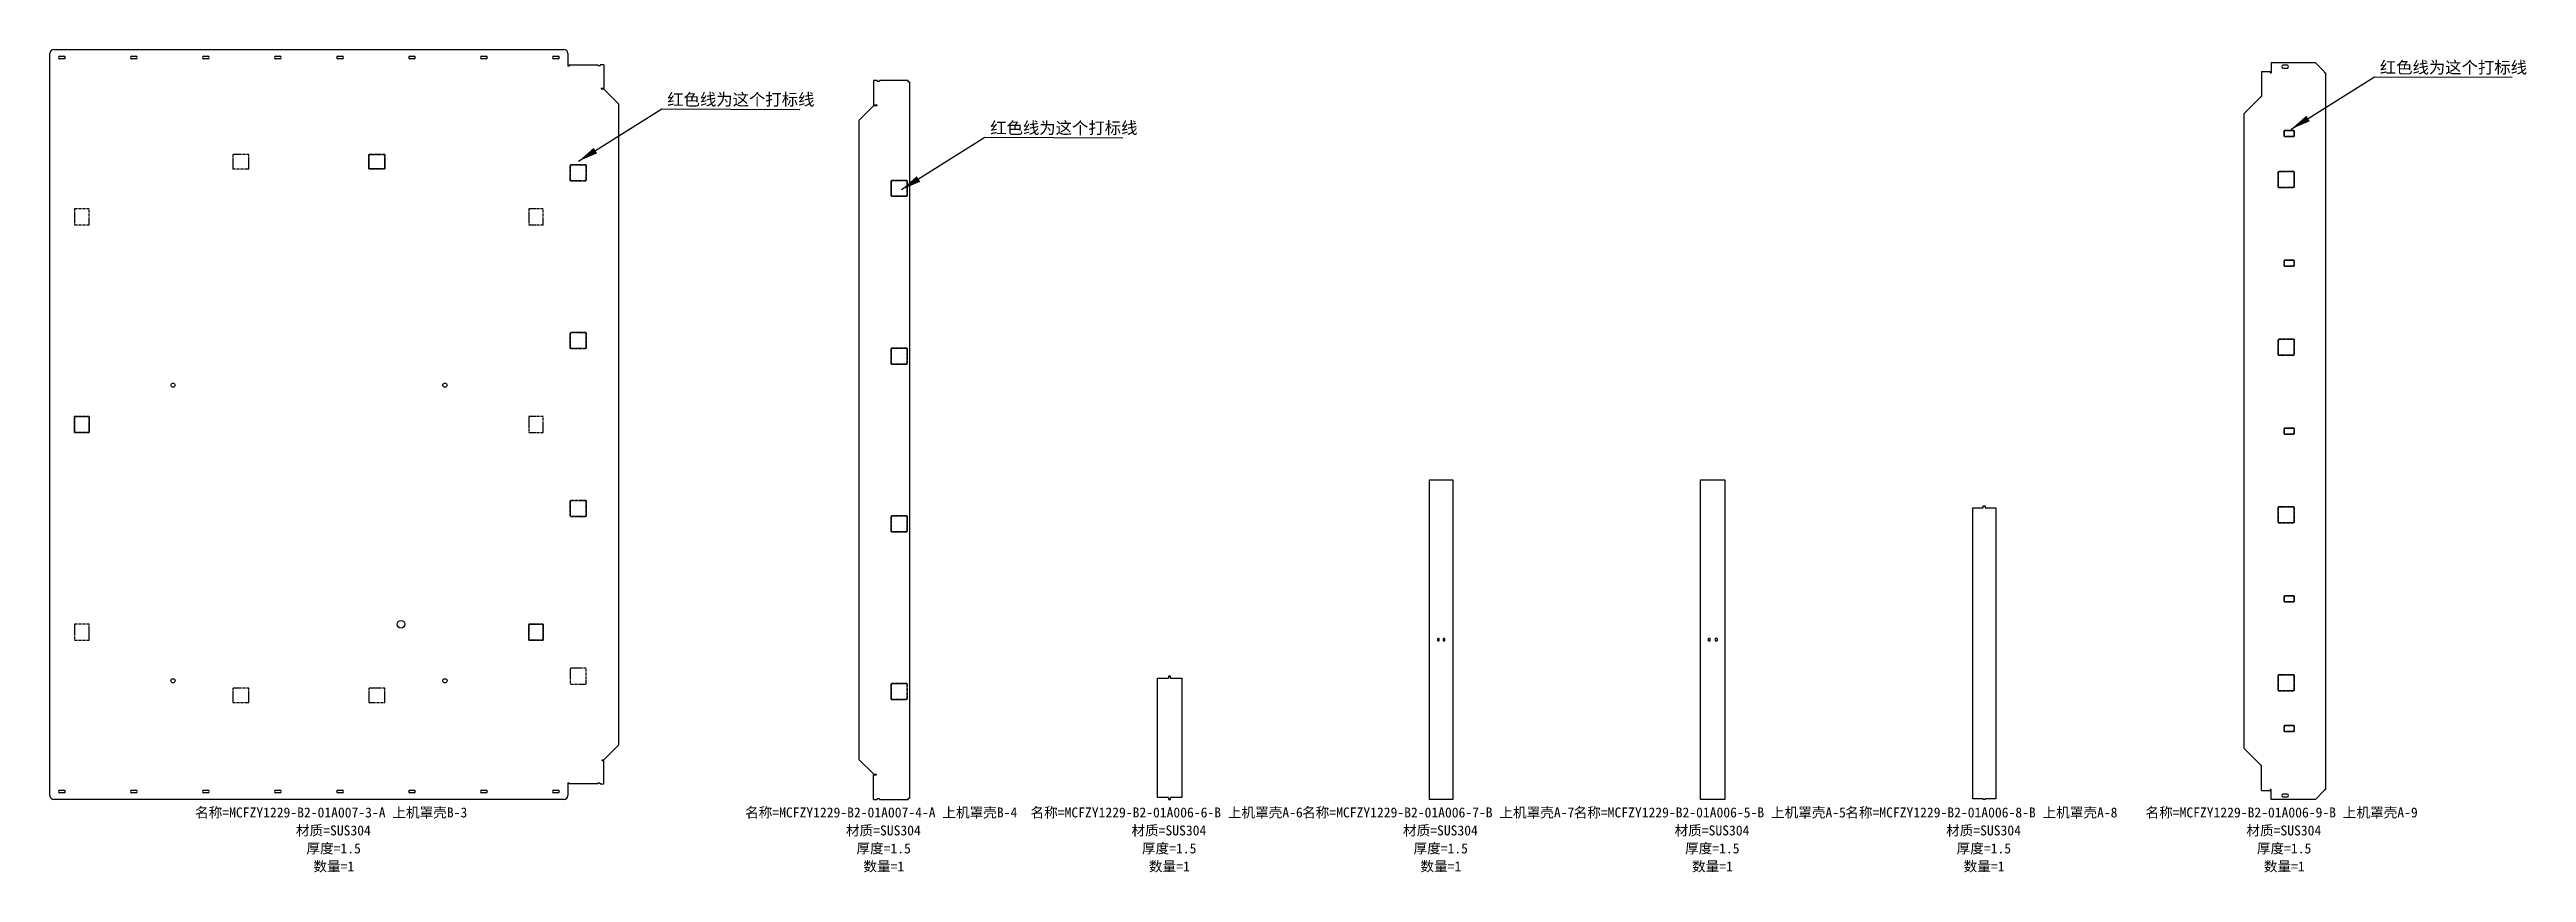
# Model space of a CAD drawing. Header units: millimetres. Extents: x -311 to 13188, y -8183 to -3903.
# Drawn here: x 1321 to 7516, y -8183 to -6122 of the extents above; entities that cross this region are included whole.
import ezdxf

# ---------------------------------------------------------------- set-up
doc = ezdxf.new("R2010")
doc.units = ezdxf.units.MM
doc.linetypes.add('CENTER', pattern=[10.16, 6.35, -1.27, 1.27, -1.27])
doc.layers.add('防拉孔线', color=30, linetype='Continuous')
doc.layers.add('零件信息', color=131, linetype='Continuous')
doc.styles.add('SLDTEXTSTYLE0', font='Gothic.ttf')
doc.styles.add('SLDTEXTSTYLE1', font='', dxfattribs={"bigfont": 'bigfont'})
doc.styles.get("Standard").update_dxf_attribs({"font": ''})
doc.styles.get('SLDTEXTSTYLE1').set_extended_font_data('宋体')
doc.styles.get('Standard').set_extended_font_data('宋体')
doc.dimstyles.new('ISO-25', dxfattribs={"dimtxt": 2.5, "dimasz": 2.5, "dimexe": 1.25, "dimexo": 0.625, "dimtad": 1, "dimtxsty": 'SLDTEXTSTYLE0', "dimcen": 2.5, "dimadec": 0, "dimazin": 0, "dimtfac": 1, "dimtmove": 0, "dimatfit": 3, "dimfxl": 1, "dimarcsym": 0})

msp = doc.modelspace()

# ---------------------------------------------------------------- texts
at = {"color": 6, "char_height": 30, "attachment_point": 1}
for insert in [(7148.9, -6152.3), (2866.1, -6232.6), (3673.9, -6303.7)]:
    msp.add_mtext_dynamic_manual_height_columns('红色线为这个打标线', width=447.994, gutter_width=125, heights=[0], dxfattribs=dict(at, insert=insert))
at = {"layer": '零件信息', "char_height": 25, "attachment_point": 2, "style": 'SLDTEXTSTYLE1'}
for s, insert in [('名称=MCFZY1229-B2-01A007-3-A 上机罩壳B-3', (2025.8, -8020)), ('名称=MCFZY1229-B2-01A007-4-A 上机罩壳B-4', (3401.2, -8020)), ('名称=MCFZY1229-B2-01A006-6-B 上机罩壳A-6', (4115.1, -8020)), ('名称=MCFZY1229-B2-01A006-7-B 上机罩壳A-7', (4794.2, -8020)), ('名称=MCFZY1229-B2-01A006-5-B 上机罩壳A-5', (5473.3, -8020)), ('名称=MCFZY1229-B2-01A006-8-B 上机罩壳A-8', (6152.5, -8020)), ('名称=MCFZY1229-B2-01A006-9-B 上机罩壳A-9', (6903.4, -8020)), ('材质=SUS304', (2031.3, -8065)), ('厚度=1.5', (2032, -8110)), ('材质=SUS304', (3406.7, -8065)), ('厚度=1.5', (3407.4, -8110)), ('材质=SUS304', (4120.6, -8065)), ('厚度=1.5', (4121.4, -8110)), ('材质=SUS304', (4799.7, -8065)), ('厚度=1.5', (4800.5, -8110)), ('材质=SUS304', (5478.8, -8065)), ('厚度=1.5', (5479.6, -8110)), ('材质=SUS304', (6157.9, -8065)), ('厚度=1.5', (6158.7, -8110)), ('材质=SUS304', (6908.9, -8065)), ('厚度=1.5', (6909.6, -8110)), ('数量=1', (2032.5, -8155)), ('数量=1', (3407.9, -8155)), ('数量=1', (4121.8, -8155)), ('数量=1', (4800.9, -8155)), ('数量=1', (5480, -8155)), ('数量=1', (6159.2, -8155)), ('数量=1', (6910.1, -8155))]:
    msp.add_mtext(s, dxfattribs=dict(at, insert=insert))

# ---------------------------------------------------------------- linework, layer by layer
at = {"color": 7, "linetype": 'Continuous', "lineweight": 25}
for p, q in [((1332.5, -6122.4), (2607.9, -6122.4)), ((1321.5, -6164.2), (1321.5, -7958.2)), ((1322.5, -6164.2), (1321.5, -6164.2)), ((1322.5, -6164.2), (1322.5, -6132.4)), ((1347.5, -6138.9), (1357.5, -6138.9)), ((1357.5, -6145.9), (1347.5, -6145.9)), ((1527.5, -6138.9), (1537.5, -6138.9)), ((1537.5, -6145.9), (1527.5, -6145.9)), ((1707.5, -6138.9), (1717.5, -6138.9)), ((1717.5, -6145.9), (1707.5, -6145.9)), ((1887.5, -6138.9), (1897.5, -6138.9)), ((1897.5, -6145.9), (1887.5, -6145.9)), ((2042.9, -6138.9), (2052.9, -6138.9)), ((2052.9, -6145.9), (2042.9, -6145.9)), ((2222.9, -6138.9), (2232.9, -6138.9)), ((2232.9, -6145.9), (2222.9, -6145.9)), ((2402.9, -6138.9), (2412.9, -6138.9)), ((2412.9, -6145.9), (2402.9, -6145.9)), ((2582.9, -6138.9), (2592.9, -6138.9)), ((2592.9, -6145.9), (2582.9, -6145.9)), ((2617.9, -6132.4), (2617.9, -6164.2)), ((2621.3, -6164.2), (2617.9, -6164.2)), ((2621.3, -6161.2), (2621.3, -6164.2)), ((2621.3, -6161.2), (2692.9, -6161.2)), ((2692.9, -6161.2), (2692.9, -6162.9)), ((2692.9, -6162.9), (2698.3, -6162.9)), ((2698.3, -6161.2), (2698.3, -6162.9)), ((2707.6, -6161.2), (2698.3, -6161.2)), ((2707.6, -6161.2), (2707.6, -6220.2)), ((6853.5, -6177.7), (6853.5, -6240.1)), ((6853.5, -6177.7), (6875, -6177.7)), ((6875, -6177.7), (6875, -6180.7)), ((6875, -6180.7), (6877.3, -6180.7)), ((6877.3, -6155.4), (6877.3, -6180.7)), ((6988.4, -6155.4), (6877.3, -6155.4)), ((6917.3, -6161.9), (6907.3, -6161.9)), ((6907.3, -6168.9), (6917.3, -6168.9)), ((6988.4, -6155.4), (7009.8, -6177.9)), ((7009.8, -6177.9), (7010.4, -6180.2)), ((7010.4, -6180.2), (7010.4, -6180.7)), ((7010.4, -6180.7), (7012.8, -6180.7)), ((7012.8, -6180.7), (7012.8, -7974.7)), ((2707.6, -6220.2), (2701, -6220.2)), ((2701, -6220.2), (2701, -6221.2)), ((2701, -6221.2), (2707.1, -6221.2)), ((2707.1, -6221.2), (2707.4, -6221.7)), ((2744.9, -6259.2), (2707.4, -6221.7)), ((3382.3, -6200), (3382.3, -6261.5)), ((3391.6, -6200), (3382.3, -6200)), ((3391.6, -6200), (3391.6, -6201.7)), ((3391.6, -6201.7), (3397, -6201.7)), ((3397, -6200), (3397, -6201.7)), ((3468.6, -6200), (3397, -6200)), ((3468.6, -6203), (3468.6, -6200)), ((3468.6, -6203), (3472.1, -6203)), ((3472.1, -6203), (3472.1, -7997)), ((6808.7, -6283.5), (6851.2, -6241)), ((6851.2, -6241), (6851.7, -6240.1)), ((6851.7, -6240.1), (6853.5, -6240.1)), ((2744.9, -7863.2), (2744.9, -6259.2)), ((3382.5, -6263), (3345, -6300.5)), ((3345, -6300.5), (3345, -7899.5)), ((3391, -6261.5), (3382.3, -6261.5)), ((3383.2, -6262.5), (3391, -6262.5)), ((3391, -6262.5), (3391, -6261.5)), ((6808.7, -6283.5), (6808.7, -7871.9)), ((4772.8, -8000), (4772.8, -7200)), ((4772.8, -7200), (4830.4, -7200)), ((4830.4, -7200), (4830.4, -8000)), ((5450.4, -7200), (5511, -7200)), ((5450.4, -8000), (5450.4, -7200)), ((5511, -7200), (5511, -8000)), ((6131, -7998.5), (6131, -7270)), ((6131, -7270), (6157.3, -7270)), ((6157.3, -7270), (6157.3, -7265)), ((6157.3, -7265), (6162.3, -7265)), ((6162.3, -7265), (6162.3, -7270)), ((6162.3, -7270), (6188.6, -7270)), ((6188.6, -7270), (6188.6, -7998.5)), ((4793.2, -7602.7), (4793.2, -7597.3)), ((4796.6, -7597.3), (4793.2, -7597.3)), ((4793.2, -7602.7), (4796.6, -7602.7)), ((4796.6, -7602.7), (4796.6, -7597.3)), ((4810.1, -7597.3), (4806.6, -7597.3)), ((4806.6, -7597.3), (4806.6, -7602.7)), ((4806.6, -7602.7), (4810.1, -7602.7)), ((4810.1, -7597.3), (4810.1, -7602.7)), ((5474.2, -7597.3), (5469.9, -7597.3)), ((5469.9, -7602.7), (5469.9, -7597.3)), ((5469.9, -7602.7), (5474.2, -7602.7)), ((5474.2, -7602.7), (5474.2, -7597.3)), ((5487.2, -7597.3), (5487.2, -7602.7)), ((5491.5, -7597.3), (5487.2, -7597.3)), ((5487.2, -7602.7), (5491.5, -7602.7)), ((5491.5, -7597.3), (5491.5, -7602.7)), ((4092.2, -7995), (4092.2, -7696.5)), ((4092.2, -7696.5), (4120, -7696.5)), ((4120, -7691.5), (4120, -7696.5)), ((4125, -7691.5), (4120, -7691.5)), ((4125, -7696.5), (4125, -7691.5)), ((4125, -7696.5), (4152.8, -7696.5)), ((4152.8, -7696.5), (4152.8, -7995)), ((2707.4, -7900.7), (2744.9, -7863.2)), ((2707.1, -7901.2), (2702.9, -7901.2)), ((2702.9, -7901.2), (2702.9, -7902.2)), ((2702.9, -7902.2), (2707.6, -7902.2)), ((2707.4, -7900.7), (2707.1, -7901.2)), ((2707.6, -7961.2), (2707.6, -7902.2)), ((3345, -7899.5), (3382.5, -7937)), ((6851.2, -7914.4), (6808.7, -7871.9)), ((6851.7, -7915.3), (6851.2, -7914.4)), ((6853.5, -7915.3), (6851.7, -7915.3)), ((6853.5, -7977.7), (6853.5, -7915.3)), ((1321.5, -7958.2), (1322.5, -7958.2)), ((1322.5, -7990), (1322.5, -7958.2)), ((1347.5, -7976.5), (1357.5, -7976.5)), ((1357.5, -7983.5), (1347.5, -7983.5)), ((1527.5, -7976.5), (1537.5, -7976.5)), ((1537.5, -7983.5), (1527.5, -7983.5)), ((1707.5, -7976.5), (1717.5, -7976.5)), ((1717.5, -7983.5), (1707.5, -7983.5)), ((1887.5, -7976.5), (1897.5, -7976.5)), ((1897.5, -7983.5), (1887.5, -7983.5)), ((2042.9, -7976.5), (2052.9, -7976.5)), ((2052.9, -7983.5), (2042.9, -7983.5)), ((2222.9, -7976.5), (2232.9, -7976.5)), ((2232.9, -7983.5), (2222.9, -7983.5)), ((2402.9, -7976.5), (2412.9, -7976.5)), ((2412.9, -7983.5), (2402.9, -7983.5)), ((2582.9, -7976.5), (2592.9, -7976.5)), ((2592.9, -7983.5), (2582.9, -7983.5)), ((2617.9, -7958.2), (2621.3, -7958.2)), ((2617.9, -7958.2), (2617.9, -7990)), ((2621.3, -7961.2), (2621.3, -7958.2)), ((2692.9, -7961.2), (2621.3, -7961.2)), ((2698.3, -7959.5), (2692.9, -7959.5)), ((2692.9, -7961.2), (2692.9, -7959.5)), ((2698.3, -7961.2), (2698.3, -7959.5)), ((2698.3, -7961.2), (2707.6, -7961.2)), ((3382.3, -8000), (3382.3, -7938.7)), ((3382.3, -7938.7), (3389.9, -7938.7)), ((3389.9, -7937.5), (3383.2, -7937.5)), ((3389.9, -7938.7), (3389.9, -7937.5)), ((6853.5, -7977.7), (6875, -7977.7)), ((6877.3, -7974.7), (6875, -7974.7)), ((6875, -7974.7), (6875, -7977.7)), ((6877.3, -8000), (6877.3, -7974.7)), ((6917.3, -7986.5), (6907.3, -7986.5)), ((7009.8, -7977.5), (6988.4, -8000)), ((7010.4, -7975.2), (7009.8, -7977.5)), ((7010.4, -7974.7), (7012.8, -7974.7)), ((7010.4, -7974.7), (7010.4, -7975.2)), ((2607.9, -8000), (1332.5, -8000)), ((3382.3, -8000), (3391.6, -8000)), ((3397, -7998.3), (3391.6, -7998.3)), ((3391.6, -8000), (3391.6, -7998.3)), ((3397, -8000), (3397, -7998.3)), ((3397, -8000), (3468.6, -8000)), ((3468.6, -7997), (3472.1, -7997)), ((3468.6, -7997), (3468.6, -8000)), ((4120, -7995), (4092.2, -7995)), ((4120, -7995), (4120, -8000)), ((4120, -8000), (4125, -8000)), ((4152.8, -7995), (4125, -7995)), ((4125, -8000), (4125, -7995)), ((4830.4, -8000), (4772.8, -8000)), ((5511, -8000), (5450.4, -8000)), ((6157.3, -7998.5), (6131, -7998.5)), ((6157.3, -8000), (6157.3, -7998.5)), ((6162.3, -8000), (6157.3, -8000)), ((6162.3, -7998.5), (6162.3, -8000)), ((6188.6, -7998.5), (6162.3, -7998.5)), ((6988.4, -8000), (6877.3, -8000)), ((6907.3, -7993.5), (6917.3, -7993.5))]:
    msp.add_line(p, q, dxfattribs=at)
at = {"color": 1, "linetype": 'CENTER', "lineweight": 25}
for p, q in [((6909.8, -6326.2), (6910.8, -6325.2)), ((6910.8, -6325.2), (6909.8, -6326.2)), ((6909.8, -6339.2), (6909.8, -6326.2)), ((6909.8, -6326.2), (6909.8, -6339.2)), ((6910.8, -6340.2), (6909.8, -6339.2)), ((6909.8, -6339.2), (6909.8, -6339.2)), ((6909.8, -6339.2), (6909.8, -6339.2)), ((6909.8, -6339.2), (6909.8, -6339.2)), ((6909.8, -6339.2), (6909.8, -6339.2)), ((6909.8, -6339.2), (6910.8, -6340.2)), ((6910.8, -6325.2), (6922.3, -6325.2)), ((6922.3, -6325.2), (6910.8, -6325.2)), ((6933.8, -6340.2), (6910.8, -6340.2)), ((6910.8, -6340.2), (6933.8, -6340.2)), ((6922.3, -6325.2), (6922.3, -6325.2)), ((6933.8, -6325.2), (6923.3, -6325.2)), ((6923.3, -6325.2), (6923.3, -6325.2)), ((6923.3, -6325.2), (6933.8, -6325.2)), ((6934.8, -6326.2), (6933.8, -6325.2)), ((6933.8, -6325.2), (6934.8, -6326.2)), ((6934.8, -6339.2), (6933.8, -6340.2)), ((6933.8, -6340.2), (6934.8, -6339.2)), ((6934.8, -6326.2), (6934.8, -6339.2)), ((6934.8, -6339.2), (6934.8, -6326.2)), ((1780.2, -6385.2), (1780.2, -6421.2)), ((1820.2, -6385.2), (1780.2, -6385.2)), ((1820.2, -6385.2), (1780.2, -6385.2)), ((1780.2, -6385.2), (1780.2, -6421.2)), ((1780.2, -6421.2), (1820.2, -6421.2)), ((1780.2, -6421.2), (1820.2, -6421.2)), ((1820.2, -6421.2), (1820.2, -6385.2)), ((1820.2, -6421.2), (1820.2, -6385.2)), ((2120.2, -6421.2), (2120.2, -6385.2)), ((2120.2, -6385.2), (2140.2, -6385.2)), ((2140.2, -6385.2), (2120.2, -6385.2)), ((2120.2, -6385.2), (2120.2, -6421.2)), ((2160.2, -6421.2), (2120.2, -6421.2)), ((2120.2, -6421.2), (2160.2, -6421.2)), ((2140.2, -6385.2), (2140.2, -6385.2)), ((2141.2, -6385.2), (2141.2, -6385.2)), ((2141.2, -6385.2), (2160.2, -6385.2)), ((2160.2, -6385.2), (2141.2, -6385.2)), ((2160.2, -6385.2), (2160.2, -6421.2)), ((2160.2, -6421.2), (2160.2, -6385.2)), ((2623.8, -6412.2), (2624.8, -6411.2)), ((2624.8, -6411.2), (2623.8, -6412.2)), ((2623.8, -6450.2), (2623.8, -6412.2)), ((2623.8, -6412.2), (2623.8, -6450.2)), ((2624.8, -6411.2), (2662.8, -6411.2)), ((2662.8, -6411.2), (2624.8, -6411.2)), ((2662.8, -6411.2), (2663.8, -6412.2)), ((2663.8, -6412.2), (2662.8, -6411.2)), ((2663.8, -6412.2), (2663.8, -6450.2)), ((2663.8, -6450.2), (2663.8, -6412.2)), ((6894.8, -6428.7), (6895.8, -6427.7)), ((6895.8, -6427.7), (6894.8, -6428.7)), ((6894.8, -6466.7), (6894.8, -6428.7)), ((6894.8, -6428.7), (6894.8, -6466.7)), ((6895.8, -6427.7), (6933.8, -6427.7)), ((6933.8, -6427.7), (6895.8, -6427.7)), ((6933.8, -6427.7), (6934.8, -6428.7)), ((6934.8, -6428.7), (6933.8, -6427.7)), ((6934.8, -6428.7), (6934.8, -6447.7)), ((6934.8, -6447.7), (6934.8, -6428.7)), ((2623.8, -6450.2), (2623.8, -6450.2)), ((2623.8, -6450.2), (2623.8, -6450.2)), ((2623.8, -6450.2), (2623.8, -6450.2)), ((2623.8, -6450.2), (2624.8, -6451.2)), ((2624.8, -6451.2), (2623.8, -6450.2)), ((2623.8, -6450.2), (2623.8, -6450.2)), ((2624.8, -6451.2), (2642.8, -6451.2)), ((2642.8, -6451.2), (2624.8, -6451.2)), ((2642.8, -6451.2), (2642.8, -6451.2)), ((2662.8, -6451.2), (2643.8, -6451.2)), ((2643.8, -6451.2), (2643.8, -6451.2)), ((2643.8, -6451.2), (2662.8, -6451.2)), ((2663.8, -6450.2), (2662.8, -6451.2)), ((2662.8, -6451.2), (2663.8, -6450.2)), ((3426.1, -6451), (3427.1, -6450)), ((3427.1, -6450), (3426.1, -6451)), ((3426.1, -6489), (3426.1, -6451)), ((3426.1, -6451), (3426.1, -6451)), ((3426.1, -6451), (3426.1, -6451)), ((3426.1, -6451), (3426.1, -6451)), ((3426.1, -6451), (3426.1, -6451)), ((3426.1, -6451), (3426.1, -6489)), ((3426.1, -6489), (3427.1, -6490)), ((3427.1, -6490), (3426.1, -6489)), ((3427.1, -6450), (3465.1, -6450)), ((3465.1, -6450), (3427.1, -6450)), ((3427.1, -6490), (3445.1, -6490)), ((3445.1, -6490), (3427.1, -6490)), ((3445.1, -6490), (3445.1, -6490)), ((3465.1, -6490), (3446.1, -6490)), ((3446.1, -6490), (3446.1, -6490)), ((3446.1, -6490), (3465.1, -6490)), ((3465.1, -6450), (3466.1, -6451)), ((3466.1, -6451), (3465.1, -6450)), ((3466.1, -6489), (3465.1, -6490)), ((3465.1, -6490), (3466.1, -6489)), ((3466.1, -6451), (3466.1, -6489)), ((3466.1, -6489), (3466.1, -6451)), ((6895.8, -6467.7), (6894.8, -6466.7)), ((6894.8, -6466.7), (6894.8, -6466.7)), ((6894.8, -6466.7), (6894.8, -6466.7)), ((6894.8, -6466.7), (6894.8, -6466.7)), ((6894.8, -6466.7), (6894.8, -6466.7)), ((6894.8, -6466.7), (6895.8, -6467.7)), ((6933.8, -6467.7), (6895.8, -6467.7)), ((6895.8, -6467.7), (6933.8, -6467.7)), ((6934.8, -6466.7), (6933.8, -6467.7)), ((6933.8, -6467.7), (6934.8, -6466.7)), ((6934.8, -6447.7), (6934.8, -6447.7)), ((6934.8, -6448.7), (6934.8, -6448.7)), ((6934.8, -6448.7), (6934.8, -6466.7)), ((6934.8, -6466.7), (6934.8, -6448.7)), ((1420.2, -6521.2), (1384.2, -6521.2)), ((1384.2, -6521.2), (1384.2, -6561.2)), ((1420.2, -6521.2), (1384.2, -6521.2)), ((1384.2, -6521.2), (1384.2, -6561.2)), ((1384.2, -6561.2), (1420.2, -6561.2)), ((1384.2, -6561.2), (1420.2, -6561.2)), ((1420.2, -6561.2), (1420.2, -6521.2)), ((1420.2, -6561.2), (1420.2, -6521.2)), ((2520.2, -6521.2), (2520.2, -6561.2)), ((2556.2, -6521.2), (2520.2, -6521.2)), ((2520.2, -6521.2), (2520.2, -6561.2)), ((2556.2, -6521.2), (2520.2, -6521.2)), ((2520.2, -6561.2), (2556.2, -6561.2)), ((2520.2, -6561.2), (2556.2, -6561.2)), ((2556.2, -6561.2), (2556.2, -6521.2)), ((2556.2, -6561.2), (2556.2, -6521.2)), ((6909.8, -6651.2), (6910.8, -6650.2)), ((6910.8, -6650.2), (6909.8, -6651.2)), ((6909.8, -6664.2), (6909.8, -6651.2)), ((6909.8, -6651.2), (6909.8, -6664.2)), ((6910.8, -6665.2), (6909.8, -6664.2)), ((6909.8, -6664.2), (6909.8, -6664.2)), ((6909.8, -6664.2), (6909.8, -6664.2)), ((6909.8, -6664.2), (6909.8, -6664.2)), ((6909.8, -6664.2), (6909.8, -6664.2)), ((6909.8, -6664.2), (6910.8, -6665.2)), ((6910.8, -6650.2), (6922.3, -6650.2)), ((6922.3, -6650.2), (6910.8, -6650.2)), ((6933.8, -6665.2), (6910.8, -6665.2)), ((6910.8, -6665.2), (6933.8, -6665.2)), ((6922.3, -6650.2), (6922.3, -6650.2)), ((6933.8, -6650.2), (6923.3, -6650.2)), ((6923.3, -6650.2), (6923.3, -6650.2)), ((6923.3, -6650.2), (6933.8, -6650.2)), ((6934.8, -6651.2), (6933.8, -6650.2)), ((6933.8, -6650.2), (6934.8, -6651.2)), ((6934.8, -6664.2), (6933.8, -6665.2)), ((6933.8, -6665.2), (6934.8, -6664.2)), ((6934.8, -6651.2), (6934.8, -6664.2)), ((6934.8, -6664.2), (6934.8, -6651.2)), ((2623.8, -6832.2), (2624.8, -6831.2)), ((2624.8, -6831.2), (2623.8, -6832.2)), ((2623.8, -6870.2), (2623.8, -6832.2)), ((2623.8, -6832.2), (2623.8, -6870.2)), ((2623.8, -6870.2), (2623.8, -6870.2)), ((2623.8, -6870.2), (2623.8, -6870.2)), ((2623.8, -6870.2), (2623.8, -6870.2)), ((2623.8, -6870.2), (2624.8, -6871.2)), ((2624.8, -6871.2), (2623.8, -6870.2)), ((2623.8, -6870.2), (2623.8, -6870.2)), ((2624.8, -6831.2), (2662.8, -6831.2)), ((2662.8, -6831.2), (2624.8, -6831.2)), ((2624.8, -6871.2), (2642.8, -6871.2)), ((2642.8, -6871.2), (2624.8, -6871.2)), ((2642.8, -6871.2), (2642.8, -6871.2)), ((2662.8, -6871.2), (2643.8, -6871.2)), ((2643.8, -6871.2), (2643.8, -6871.2)), ((2643.8, -6871.2), (2662.8, -6871.2)), ((2662.8, -6831.2), (2663.8, -6832.2)), ((2663.8, -6832.2), (2662.8, -6831.2)), ((2663.8, -6870.2), (2662.8, -6871.2)), ((2662.8, -6871.2), (2663.8, -6870.2)), ((2663.8, -6832.2), (2663.8, -6870.2)), ((2663.8, -6870.2), (2663.8, -6832.2)), ((3426.1, -6871), (3427.1, -6870)), ((3427.1, -6870), (3426.1, -6871)), ((3426.1, -6909), (3426.1, -6871)), ((3426.1, -6871), (3426.1, -6871)), ((3426.1, -6871), (3426.1, -6871)), ((3426.1, -6871), (3426.1, -6871)), ((3426.1, -6871), (3426.1, -6871)), ((3426.1, -6871), (3426.1, -6909)), ((3427.1, -6870), (3465.1, -6870)), ((3465.1, -6870), (3427.1, -6870)), ((3465.1, -6870), (3466.1, -6871)), ((3466.1, -6871), (3465.1, -6870)), ((3466.1, -6871), (3466.1, -6909)), ((3466.1, -6909), (3466.1, -6871)), ((6895.8, -6847.7), (6894.8, -6848.7)), ((6894.8, -6848.7), (6895.8, -6847.7)), ((6894.8, -6848.7), (6894.8, -6886.7)), ((6894.8, -6886.7), (6894.8, -6848.7)), ((6933.8, -6847.7), (6895.8, -6847.7)), ((6895.8, -6847.7), (6933.8, -6847.7)), ((6934.8, -6848.7), (6933.8, -6847.7)), ((6933.8, -6847.7), (6934.8, -6848.7)), ((6934.8, -6848.7), (6934.8, -6886.7)), ((6934.8, -6886.7), (6934.8, -6848.7)), ((3426.1, -6909), (3427.1, -6910)), ((3427.1, -6910), (3426.1, -6909)), ((3427.1, -6910), (3445.1, -6910)), ((3445.1, -6910), (3427.1, -6910)), ((3445.1, -6910), (3445.1, -6910)), ((3465.1, -6910), (3446.1, -6910)), ((3446.1, -6910), (3446.1, -6910)), ((3446.1, -6910), (3465.1, -6910)), ((3466.1, -6909), (3465.1, -6910)), ((3465.1, -6910), (3466.1, -6909)), ((6894.8, -6886.7), (6894.8, -6886.7)), ((6894.8, -6886.7), (6894.8, -6886.7)), ((6894.8, -6886.7), (6894.8, -6886.7)), ((6894.8, -6886.7), (6894.8, -6886.7)), ((6894.8, -6886.7), (6895.8, -6887.7)), ((6895.8, -6887.7), (6894.8, -6886.7)), ((6895.8, -6887.7), (6913.8, -6887.7)), ((6913.8, -6887.7), (6895.8, -6887.7)), ((6913.8, -6887.7), (6913.8, -6887.7)), ((6933.8, -6887.7), (6914.8, -6887.7)), ((6914.8, -6887.7), (6914.8, -6887.7)), ((6914.8, -6887.7), (6933.8, -6887.7)), ((6934.8, -6886.7), (6933.8, -6887.7)), ((6933.8, -6887.7), (6934.8, -6886.7)), ((1420.2, -7041.2), (1384.2, -7041.2)), ((1384.2, -7041.2), (1384.2, -7060.2)), ((1384.2, -7060.2), (1384.2, -7041.2)), ((1384.2, -7041.2), (1420.2, -7041.2)), ((1384.2, -7060.2), (1384.2, -7060.2)), ((1384.2, -7081.2), (1384.2, -7061.2)), ((1384.2, -7061.2), (1384.2, -7061.2)), ((1384.2, -7061.2), (1384.2, -7081.2)), ((1420.2, -7041.2), (1420.2, -7081.2)), ((1420.2, -7081.2), (1420.2, -7041.2)), ((2520.2, -7041.2), (2520.2, -7081.2)), ((2556.2, -7041.2), (2520.2, -7041.2)), ((2520.2, -7041.2), (2520.2, -7081.2)), ((2556.2, -7041.2), (2520.2, -7041.2)), ((2556.2, -7081.2), (2556.2, -7041.2)), ((2556.2, -7081.2), (2556.2, -7041.2)), ((1420.2, -7081.2), (1384.2, -7081.2)), ((1384.2, -7081.2), (1420.2, -7081.2)), ((2520.2, -7081.2), (2556.2, -7081.2)), ((2520.2, -7081.2), (2556.2, -7081.2)), ((6909.8, -7071.2), (6910.8, -7070.2)), ((6910.8, -7070.2), (6909.8, -7071.2)), ((6909.8, -7084.2), (6909.8, -7071.2)), ((6909.8, -7071.2), (6909.8, -7084.2)), ((6910.8, -7085.2), (6909.8, -7084.2)), ((6909.8, -7084.2), (6909.8, -7084.2)), ((6909.8, -7084.2), (6909.8, -7084.2)), ((6909.8, -7084.2), (6909.8, -7084.2)), ((6909.8, -7084.2), (6909.8, -7084.2)), ((6909.8, -7084.2), (6910.8, -7085.2)), ((6910.8, -7070.2), (6922.3, -7070.2)), ((6922.3, -7070.2), (6910.8, -7070.2)), ((6933.8, -7085.2), (6910.8, -7085.2)), ((6910.8, -7085.2), (6933.8, -7085.2)), ((6922.3, -7070.2), (6922.3, -7070.2)), ((6933.8, -7070.2), (6923.3, -7070.2)), ((6923.3, -7070.2), (6923.3, -7070.2)), ((6923.3, -7070.2), (6933.8, -7070.2)), ((6934.8, -7071.2), (6933.8, -7070.2)), ((6933.8, -7070.2), (6934.8, -7071.2)), ((6934.8, -7084.2), (6933.8, -7085.2)), ((6933.8, -7085.2), (6934.8, -7084.2)), ((6934.8, -7071.2), (6934.8, -7084.2)), ((6934.8, -7084.2), (6934.8, -7071.2)), ((2623.8, -7252.2), (2624.8, -7251.2)), ((2624.8, -7251.2), (2623.8, -7252.2)), ((2623.8, -7290.2), (2623.8, -7252.2)), ((2623.8, -7252.2), (2623.8, -7290.2)), ((2623.8, -7290.2), (2623.8, -7290.2)), ((2623.8, -7290.2), (2623.8, -7290.2)), ((2623.8, -7290.2), (2623.8, -7290.2)), ((2623.8, -7290.2), (2624.8, -7291.2)), ((2624.8, -7291.2), (2623.8, -7290.2)), ((2623.8, -7290.2), (2623.8, -7290.2)), ((2624.8, -7251.2), (2643.8, -7251.2)), ((2643.8, -7251.2), (2624.8, -7251.2)), ((2624.8, -7291.2), (2662.8, -7291.2)), ((2662.8, -7291.2), (2624.8, -7291.2)), ((2643.8, -7251.2), (2643.8, -7251.2)), ((2662.8, -7251.2), (2644.8, -7251.2)), ((2644.8, -7251.2), (2644.8, -7251.2)), ((2644.8, -7251.2), (2662.8, -7251.2)), ((2663.8, -7252.2), (2662.8, -7251.2)), ((2662.8, -7251.2), (2663.8, -7252.2)), ((2662.8, -7291.2), (2663.8, -7290.2)), ((2663.8, -7290.2), (2662.8, -7291.2)), ((2663.8, -7290.2), (2663.8, -7252.2)), ((2663.8, -7252.2), (2663.8, -7290.2)), ((3426.1, -7291), (3427.1, -7290)), ((3427.1, -7290), (3426.1, -7291)), ((3426.1, -7329), (3426.1, -7291)), ((3426.1, -7291), (3426.1, -7291)), ((3426.1, -7291), (3426.1, -7291)), ((3426.1, -7291), (3426.1, -7291)), ((3426.1, -7291), (3426.1, -7291)), ((3426.1, -7291), (3426.1, -7329)), ((3427.1, -7290), (3465.1, -7290)), ((3465.1, -7290), (3427.1, -7290)), ((3465.1, -7290), (3466.1, -7291)), ((3466.1, -7291), (3465.1, -7290)), ((3466.1, -7291), (3466.1, -7329)), ((3466.1, -7329), (3466.1, -7291)), ((6894.8, -7268.7), (6895.8, -7267.7)), ((6895.8, -7267.7), (6894.8, -7268.7)), ((6894.8, -7306.7), (6894.8, -7268.7)), ((6894.8, -7268.7), (6894.8, -7306.7)), ((6895.8, -7307.7), (6894.8, -7306.7)), ((6894.8, -7306.7), (6894.8, -7306.7)), ((6894.8, -7306.7), (6894.8, -7306.7)), ((6894.8, -7306.7), (6894.8, -7306.7)), ((6894.8, -7306.7), (6894.8, -7306.7)), ((6894.8, -7306.7), (6895.8, -7307.7)), ((6895.8, -7267.7), (6914.8, -7267.7)), ((6914.8, -7267.7), (6895.8, -7267.7)), ((6933.8, -7307.7), (6895.8, -7307.7)), ((6895.8, -7307.7), (6933.8, -7307.7)), ((6914.8, -7267.7), (6914.8, -7267.7)), ((6933.8, -7267.7), (6915.8, -7267.7)), ((6915.8, -7267.7), (6915.8, -7267.7)), ((6915.8, -7267.7), (6933.8, -7267.7)), ((6934.8, -7268.7), (6933.8, -7267.7)), ((6933.8, -7267.7), (6934.8, -7268.7)), ((6934.8, -7306.7), (6933.8, -7307.7)), ((6933.8, -7307.7), (6934.8, -7306.7)), ((6934.8, -7268.7), (6934.8, -7306.7)), ((6934.8, -7306.7), (6934.8, -7268.7)), ((3426.1, -7329), (3427.1, -7330)), ((3427.1, -7330), (3426.1, -7329)), ((3427.1, -7330), (3445.1, -7330)), ((3445.1, -7330), (3427.1, -7330)), ((3445.1, -7330), (3445.1, -7330)), ((3465.1, -7330), (3446.1, -7330)), ((3446.1, -7330), (3446.1, -7330)), ((3446.1, -7330), (3465.1, -7330)), ((3466.1, -7329), (3465.1, -7330)), ((3465.1, -7330), (3466.1, -7329)), ((6909.8, -7491.2), (6910.8, -7490.2)), ((6910.8, -7490.2), (6909.8, -7491.2)), ((6909.8, -7504.2), (6909.8, -7491.2)), ((6909.8, -7491.2), (6909.8, -7504.2)), ((6910.8, -7490.2), (6922.3, -7490.2)), ((6922.3, -7490.2), (6910.8, -7490.2)), ((6922.3, -7490.2), (6922.3, -7490.2)), ((6933.8, -7490.2), (6923.3, -7490.2)), ((6923.3, -7490.2), (6923.3, -7490.2)), ((6923.3, -7490.2), (6933.8, -7490.2)), ((6934.8, -7491.2), (6933.8, -7490.2)), ((6933.8, -7490.2), (6934.8, -7491.2)), ((6934.8, -7491.2), (6934.8, -7504.2)), ((6934.8, -7504.2), (6934.8, -7491.2)), ((6910.8, -7505.2), (6909.8, -7504.2)), ((6909.8, -7504.2), (6909.8, -7504.2)), ((6909.8, -7504.2), (6909.8, -7504.2)), ((6909.8, -7504.2), (6909.8, -7504.2)), ((6909.8, -7504.2), (6909.8, -7504.2)), ((6909.8, -7504.2), (6910.8, -7505.2)), ((6933.8, -7505.2), (6910.8, -7505.2)), ((6910.8, -7505.2), (6933.8, -7505.2)), ((6934.8, -7504.2), (6933.8, -7505.2)), ((6933.8, -7505.2), (6934.8, -7504.2)), ((1420.2, -7561.2), (1384.2, -7561.2)), ((1384.2, -7561.2), (1384.2, -7601.2)), ((1384.2, -7561.2), (1384.2, -7601.2)), ((1420.2, -7561.2), (1384.2, -7561.2)), ((1384.2, -7601.2), (1420.2, -7601.2)), ((1384.2, -7601.2), (1420.2, -7601.2)), ((1420.2, -7601.2), (1420.2, -7561.2)), ((1420.2, -7601.2), (1420.2, -7561.2)), ((2520.2, -7561.2), (2520.2, -7601.2)), ((2520.2, -7601.2), (2520.2, -7561.2)), ((2520.2, -7561.2), (2556.2, -7561.2)), ((2556.2, -7561.2), (2520.2, -7561.2)), ((2520.2, -7601.2), (2556.2, -7601.2)), ((2556.2, -7601.2), (2520.2, -7601.2)), ((2556.2, -7561.2), (2556.2, -7581.2)), ((2556.2, -7581.2), (2556.2, -7561.2)), ((2556.2, -7581.2), (2556.2, -7581.2)), ((2556.2, -7601.2), (2556.2, -7582.2)), ((2556.2, -7582.2), (2556.2, -7582.2)), ((2556.2, -7582.2), (2556.2, -7601.2)), ((2624.8, -7671.2), (2623.8, -7672.2)), ((2624.8, -7671.2), (2623.8, -7672.2)), ((2623.8, -7672.2), (2623.8, -7710.2)), ((2623.8, -7672.2), (2623.8, -7710.2)), ((2662.8, -7671.2), (2624.8, -7671.2)), ((2662.8, -7671.2), (2624.8, -7671.2)), ((2663.8, -7672.2), (2662.8, -7671.2)), ((2663.8, -7672.2), (2662.8, -7671.2)), ((2663.8, -7710.2), (2663.8, -7672.2)), ((2663.8, -7710.2), (2663.8, -7672.2)), ((1780.2, -7721.2), (1780.2, -7757.2)), ((1820.2, -7721.2), (1780.2, -7721.2)), ((1780.2, -7721.2), (1780.2, -7757.2)), ((1820.2, -7721.2), (1780.2, -7721.2)), ((1820.2, -7757.2), (1820.2, -7721.2)), ((1820.2, -7757.2), (1820.2, -7721.2)), ((2120.2, -7721.2), (2120.2, -7757.2)), ((2160.2, -7721.2), (2120.2, -7721.2)), ((2120.2, -7721.2), (2120.2, -7757.2)), ((2160.2, -7721.2), (2120.2, -7721.2)), ((2160.2, -7757.2), (2160.2, -7721.2)), ((2160.2, -7757.2), (2160.2, -7721.2)), ((2623.8, -7710.2), (2623.8, -7710.2)), ((2623.8, -7710.2), (2623.8, -7710.2)), ((2623.8, -7710.2), (2623.8, -7710.2)), ((2623.8, -7710.2), (2624.8, -7711.2)), ((2623.8, -7710.2), (2623.8, -7710.2)), ((2623.8, -7710.2), (2624.8, -7711.2)), ((2624.8, -7711.2), (2662.8, -7711.2)), ((2624.8, -7711.2), (2662.8, -7711.2)), ((2662.8, -7711.2), (2663.8, -7710.2)), ((2662.8, -7711.2), (2663.8, -7710.2)), ((3426.1, -7711), (3427.1, -7710)), ((3427.1, -7710), (3426.1, -7711)), ((3426.1, -7749), (3426.1, -7711)), ((3426.1, -7711), (3426.1, -7711)), ((3426.1, -7711), (3426.1, -7711)), ((3426.1, -7711), (3426.1, -7711)), ((3426.1, -7711), (3426.1, -7711)), ((3426.1, -7711), (3426.1, -7749)), ((3427.1, -7710), (3465.1, -7710)), ((3465.1, -7710), (3427.1, -7710)), ((3465.1, -7710), (3466.1, -7711)), ((3466.1, -7711), (3465.1, -7710)), ((3466.1, -7711), (3466.1, -7730)), ((3466.1, -7730), (3466.1, -7711)), ((3466.1, -7730), (3466.1, -7730)), ((3466.1, -7749), (3466.1, -7731)), ((3466.1, -7731), (3466.1, -7731)), ((3466.1, -7731), (3466.1, -7749)), ((6894.8, -7688.7), (6895.8, -7687.7)), ((6895.8, -7687.7), (6894.8, -7688.7)), ((6894.8, -7726.7), (6894.8, -7688.7)), ((6894.8, -7688.7), (6894.8, -7726.7)), ((6895.8, -7727.7), (6894.8, -7726.7)), ((6894.8, -7726.7), (6894.8, -7726.7)), ((6894.8, -7726.7), (6894.8, -7726.7)), ((6894.8, -7726.7), (6894.8, -7726.7)), ((6894.8, -7726.7), (6894.8, -7726.7)), ((6894.8, -7726.7), (6895.8, -7727.7)), ((6895.8, -7687.7), (6914.8, -7687.7)), ((6914.8, -7687.7), (6895.8, -7687.7)), ((6933.8, -7727.7), (6895.8, -7727.7)), ((6895.8, -7727.7), (6933.8, -7727.7)), ((6914.8, -7687.7), (6914.8, -7687.7)), ((6933.8, -7687.7), (6915.8, -7687.7)), ((6915.8, -7687.7), (6915.8, -7687.7)), ((6915.8, -7687.7), (6933.8, -7687.7)), ((6934.8, -7688.7), (6933.8, -7687.7)), ((6933.8, -7687.7), (6934.8, -7688.7)), ((6934.8, -7726.7), (6933.8, -7727.7)), ((6933.8, -7727.7), (6934.8, -7726.7)), ((6934.8, -7688.7), (6934.8, -7726.7)), ((6934.8, -7726.7), (6934.8, -7688.7)), ((1780.2, -7757.2), (1820.2, -7757.2)), ((1780.2, -7757.2), (1820.2, -7757.2)), ((2120.2, -7757.2), (2160.2, -7757.2)), ((2120.2, -7757.2), (2160.2, -7757.2)), ((3426.1, -7749), (3427.1, -7750)), ((3427.1, -7750), (3426.1, -7749)), ((3427.1, -7750), (3465.1, -7750)), ((3465.1, -7750), (3427.1, -7750)), ((3465.1, -7750), (3466.1, -7749)), ((3466.1, -7749), (3465.1, -7750)), ((6909.8, -7816.2), (6910.8, -7815.2)), ((6910.8, -7815.2), (6909.8, -7816.2)), ((6909.8, -7829.2), (6909.8, -7816.2)), ((6909.8, -7816.2), (6909.8, -7829.2)), ((6910.8, -7830.2), (6909.8, -7829.2)), ((6909.8, -7829.2), (6909.8, -7829.2)), ((6909.8, -7829.2), (6909.8, -7829.2)), ((6909.8, -7829.2), (6909.8, -7829.2)), ((6909.8, -7829.2), (6909.8, -7829.2)), ((6909.8, -7829.2), (6910.8, -7830.2)), ((6910.8, -7815.2), (6922.3, -7815.2)), ((6922.3, -7815.2), (6910.8, -7815.2)), ((6933.8, -7830.2), (6910.8, -7830.2)), ((6910.8, -7830.2), (6933.8, -7830.2)), ((6922.3, -7815.2), (6922.3, -7815.2)), ((6933.8, -7815.2), (6923.3, -7815.2)), ((6923.3, -7815.2), (6923.3, -7815.2)), ((6923.3, -7815.2), (6933.8, -7815.2)), ((6934.8, -7816.2), (6933.8, -7815.2)), ((6933.8, -7815.2), (6934.8, -7816.2)), ((6934.8, -7829.2), (6933.8, -7830.2)), ((6933.8, -7830.2), (6934.8, -7829.2)), ((6934.8, -7816.2), (6934.8, -7829.2)), ((6934.8, -7829.2), (6934.8, -7816.2))]:
    msp.add_line(p, q, dxfattribs=at)
at = {"color": 7, "linetype": 'Continuous', "lineweight": 25}
for centre, radius in [((1630.2, -6962.8), 5.25), ((2310.2, -6962.8), 5.25), ((2200.4, -7561.2), 9.5), ((1630.2, -7702.8), 5.25), ((2310.2, -7702.8), 5.25)]:
    msp.add_circle(centre, radius, dxfattribs=at)
for centre, radius, start, end in [((1332.5, -6132.4), 10, 90, 180), ((2607.9, -6132.4), 10, 0, 90), ((1347.5, -6142.4), 3.5, 90, 270), ((1357.5, -6142.4), 3.5, 270, 90), ((1527.5, -6142.4), 3.5, 90, 270), ((1537.5, -6142.4), 3.5, 270, 90), ((1707.5, -6142.4), 3.5, 90, 270), ((1717.5, -6142.4), 3.5, 270, 90), ((1887.5, -6142.4), 3.5, 90, 270), ((1897.5, -6142.4), 3.5, 270, 90), ((2042.9, -6142.4), 3.5, 90, 270), ((2052.9, -6142.4), 3.5, 270, 90), ((2222.9, -6142.4), 3.5, 90, 270), ((2232.9, -6142.4), 3.5, 270, 90), ((2402.9, -6142.4), 3.5, 90, 270), ((2412.9, -6142.4), 3.5, 270, 90), ((2582.9, -6142.4), 3.5, 90, 270), ((2592.9, -6142.4), 3.5, 270, 90), ((6907.3, -6165.4), 3.5, 90, 270), ((6917.3, -6165.4), 3.5, 270, 90), ((1332.5, -7990), 10, 180, 270), ((1347.5, -7980), 3.5, 90, 270), ((1357.5, -7980), 3.5, 270, 90), ((1527.5, -7980), 3.5, 90, 270), ((1537.5, -7980), 3.5, 270, 90), ((1707.5, -7980), 3.5, 90, 270), ((1717.5, -7980), 3.5, 270, 90), ((1887.5, -7980), 3.5, 90, 270), ((1897.5, -7980), 3.5, 270, 90), ((2042.9, -7980), 3.5, 90, 270), ((2052.9, -7980), 3.5, 270, 90), ((2222.9, -7980), 3.5, 90, 270), ((2232.9, -7980), 3.5, 270, 90), ((2402.9, -7980), 3.5, 90, 270), ((2412.9, -7980), 3.5, 270, 90), ((2582.9, -7980), 3.5, 90, 270), ((2592.9, -7980), 3.5, 270, 90), ((2607.9, -7990), 10, 270, 0), ((6907.3, -7990), 3.5, 90, 270), ((6917.3, -7990), 3.5, 270, 90)]:
    msp.add_arc(centre, radius, start, end, dxfattribs=at)
for points, knots in [([(3383.2, -6262.5), (3383.2, -6262.5), (3383, -6262.6), (3382.7, -6262.8), (3382.6, -6262.9), (3382.5, -6263)], [0, 0, 0, 0, 0.2690488, 0.6023449, 1, 1, 1, 1]), ([(3382.5, -7937), (3382.6, -7937.1), (3382.9, -7937.3), (3383.1, -7937.4), (3383.2, -7937.5)], [0, 0, 0, 0, 0.562015, 1, 1, 1, 1])]:
    msp.add_open_spline(points, degree=3, knots=knots, dxfattribs=at)
at = {"layer": '防拉孔线'}
for p, q in [((4793, -7597.3), (4793, -7602.7)), ((4810.3, -7602.7), (4810.3, -7597.3))]:
    msp.add_line(p, q, dxfattribs=at)

msp.set_redraw_order([(e.dxf.handle, doc.entitydb.next_handle()) for e in msp.query("TEXT MTEXT ATTDEF DIMENSION ARC_DIMENSION")])  # texts and dimensions are drawn at this point

# ---------------------------------------------------------------- leaders
at = {"color": 6}
for points in [[(6927.2, -6321.8), (7135.3, -6190.6), (7480.3, -6192)], [(2644.4, -6402.1), (2852.4, -6270.9), (3197.4, -6272.3)], [(3452.2, -6473.2), (3660.2, -6342), (4005.2, -6343.4)]]:
    msp.add_leader(points, dimstyle='ISO-25', override={"dimtxt": 3.5, "dimasz": 50, "dimexe": 1, "dimexo": 1, "dimgap": 1.524, "dimtad": 0, "dimtih": 1, "dimtoh": 1, "dimzin": 0, "dimtxsty": 'Standard', "dimadec": 2, "dimtzin": 0}, dxfattribs=at)

doc.saveas('drawing.dxf')
